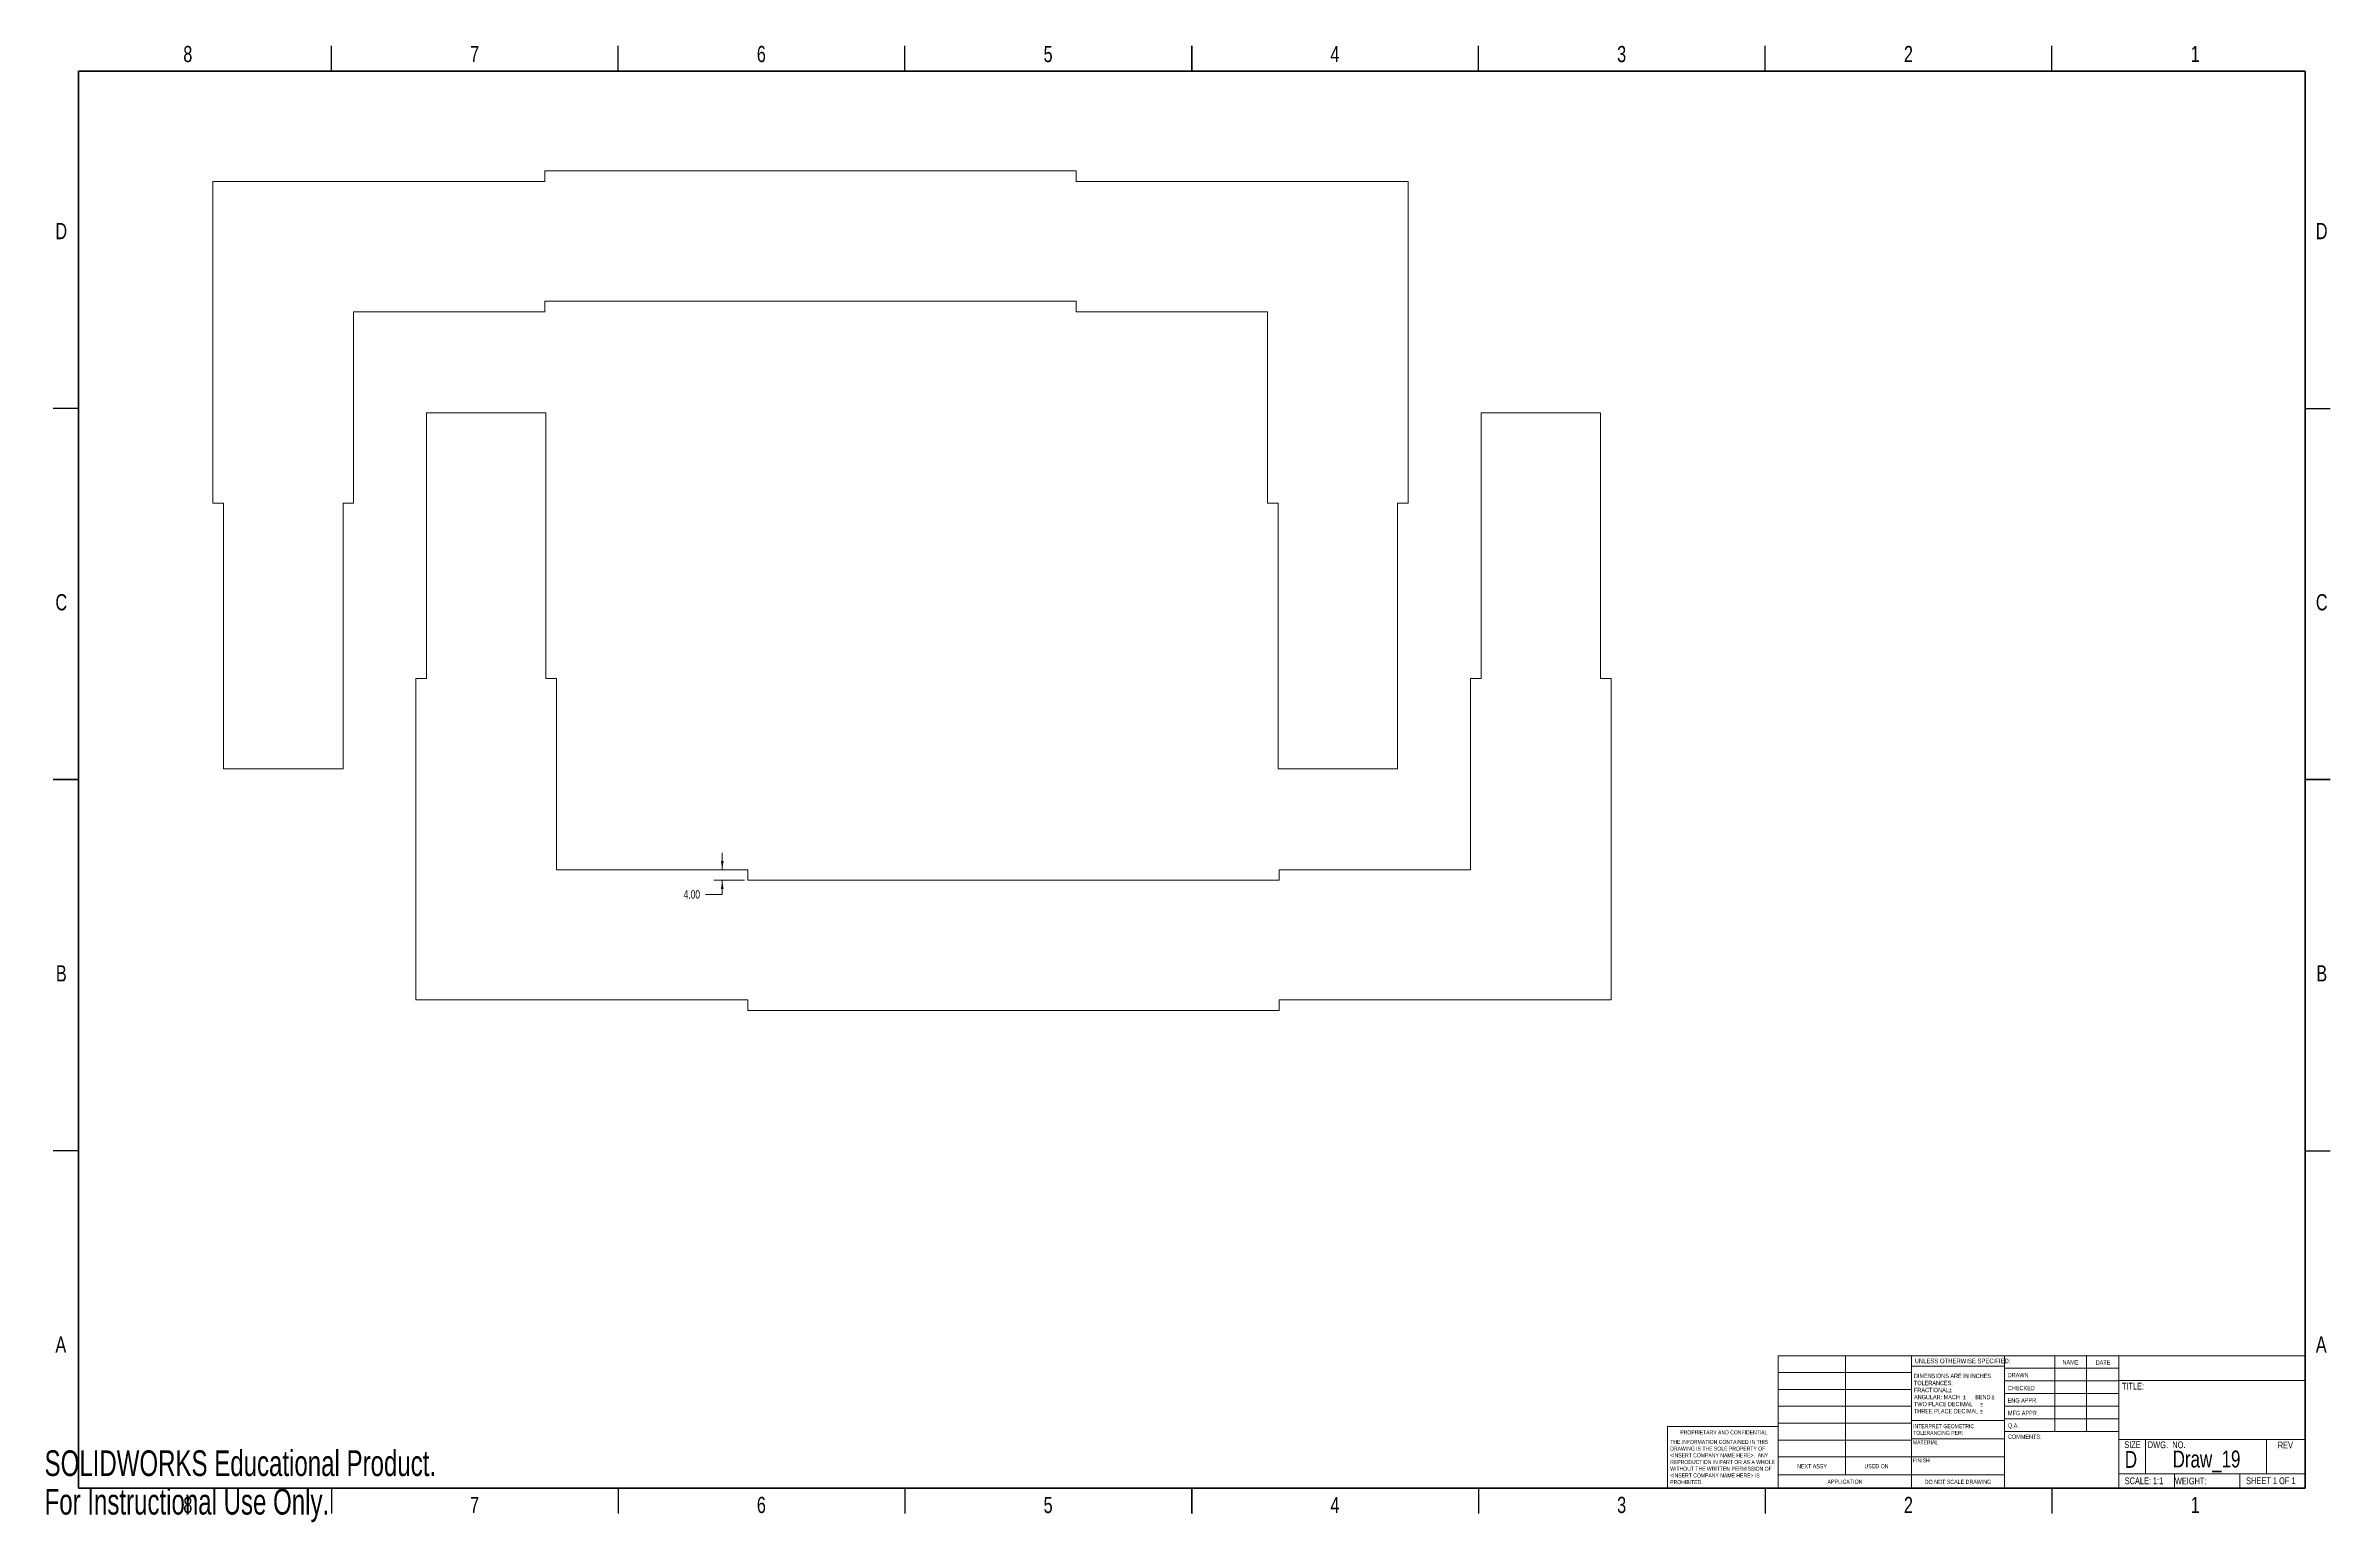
# Model space of a CAD drawing. Header units: millimetres. Extents: x 0 to 860, y 0 to 556.
import ezdxf

# ---------------------------------------------------------------- set-up
doc = ezdxf.new("R2010")
doc.units = ezdxf.units.MM
doc.styles.add('SLDTEXTSTYLE0', font='TXT', dxfattribs={"width": 0.75})
doc.styles.add('SLDTEXTSTYLE1', font='TXT', dxfattribs={"width": 0.6875})
doc.styles.add('SLDTEXTSTYLE2', font='TXT', dxfattribs={"width": 0.694444})
doc.styles.add('SLDTEXTSTYLE3', font='TXT', dxfattribs={"width": 0.7})
doc.dimstyles.new('SLDDIMSTYLE0', dxfattribs={"dimtxt": 3.175, "dimasz": 3.302, "dimexe": 0, "dimexo": 0.0625, "dimgap": 0.79375, "dimtad": 0, "dimtih": 1, "dimtoh": 1, "dimrnd": 1e-09, "dimzin": 4, "dimdsep": 46, "dimtxsty": 'SLDTEXTSTYLE0', "dimsah": 1, "dimcen": 0.09, "dimadec": 0, "dimazin": 1, "dimtfac": 1, "dimtmove": 0, "dimatfit": 0, "dimfxl": 1, "dimfrac": 2, "dimtolj": 1, "dimtzin": 12, "dimarcsym": 0})

# ---------------------------------------------------------------- blocks, each defined once
blk = doc.blocks.new('_D')
at = {"color": 7, "linetype": 'Continuous', "lineweight": 0}
for p, q in [((255.09, 245.52), (255.09, 251.87)), ((263.45, 245.52), (251.92, 245.52)), ((263.45, 241.52), (251.92, 241.52)), ((255.09, 236.23), (255.09, 241.52)), ((248.74, 236.23), (255.09, 236.23))]:
    blk.add_line(p, q, dxfattribs=at)
at = {"color": 7, "linetype": 'Continuous', "lineweight": 18}
for points in [[(255.09, 245.52), (255.6, 248.82), (254.59, 248.82)], [(255.09, 241.52), (254.59, 238.22), (255.6, 238.22)]]:
    blk.add_solid(points, dxfattribs=at)
at = {"color": 7, "linetype": 'Continuous', "lineweight": 18, "insert": (240.53, 237.8), "char_height": 3.175, "attachment_point": 1, "style": 'SLDTEXTSTYLE0'}
blk.add_mtext('4.00', dxfattribs=at)

msp = doc.modelspace()

# ---------------------------------------------------------------- linework, layer by layer
at = {"color": 7, "linetype": 'Continuous', "lineweight": 25}
for p, q in [((107.95, 546.1), (107.95, 555.625)), ((215.9, 546.1), (215.9, 555.625)), ((323.85, 546.1), (323.85, 555.625)), ((431.8, 555.625), (431.8, 546.1)), ((431.8, 546.1), (431.8, 555.625)), ((539.75, 546.1), (539.75, 555.625)), ((647.7, 546.1), (647.7, 555.625)), ((755.65, 546.1), (755.65, 555.625)), ((12.7, 419.1), (3.175, 419.1)), ((850.9, 419.1), (860.425, 419.1)), ((3.175, 279.4), (12.7, 279.4)), ((12.7, 279.4), (3.175, 279.4)), ((860.425, 279.4), (850.9, 279.4)), ((850.9, 279.4), (860.425, 279.4)), ((12.7, 139.7), (3.175, 139.7)), ((850.9, 139.7), (860.425, 139.7)), ((107.95, 12.7), (107.95, 3.175)), ((215.9, 12.7), (215.9, 3.175)), ((323.85, 12.7), (323.85, 3.175)), ((431.8, 3.175), (431.8, 12.7)), ((431.8, 12.7), (431.8, 3.175)), ((539.75, 12.7), (539.75, 3.175)), ((647.7, 12.7), (647.7, 3.175)), ((755.65, 12.7), (755.65, 3.175))]:
    msp.add_line(p, q, dxfattribs=at)
at = {"color": 7, "linetype": 'Continuous', "lineweight": 50}
for p, q in [((12.7, 12.7), (12.7, 546.1)), ((12.7, 546.1), (850.9, 546.1)), ((850.9, 546.1), (850.9, 12.7)), ((850.9, 12.7), (12.7, 12.7))]:
    msp.add_line(p, q, dxfattribs=at)
at = {"color": 7, "linetype": 'Continuous', "lineweight": 18}
for p, q in [((188.329, 508.511), (388.329, 508.511)), ((188.329, 508.511), (188.329, 504.511)), ((388.329, 508.511), (388.329, 504.511)), ((63.329, 383.511), (63.329, 504.511)), ((188.329, 504.511), (63.329, 504.511)), ((388.329, 504.511), (513.329, 504.511)), ((513.329, 383.511), (513.329, 504.511)), ((188.329, 455.511), (188.329, 459.511)), ((188.329, 459.511), (388.329, 459.511)), ((388.329, 455.511), (388.329, 459.511)), ((116.329, 455.511), (188.329, 455.511)), ((116.329, 383.511), (116.329, 455.511)), ((388.329, 455.511), (460.329, 455.511)), ((460.329, 383.511), (460.329, 455.511)), ((143.723, 417.52), (143.723, 317.52)), ((143.723, 417.52), (188.723, 417.52)), ((188.723, 417.52), (188.723, 317.52)), ((540.723, 417.52), (585.723, 417.52)), ((540.723, 417.52), (540.723, 317.52)), ((585.723, 317.52), (585.723, 417.52)), ((63.329, 383.511), (67.329, 383.511)), ((67.329, 383.511), (67.329, 283.511)), ((116.329, 383.511), (112.329, 383.511)), ((112.329, 383.511), (112.329, 283.511)), ((460.329, 383.511), (464.329, 383.511)), ((464.329, 383.511), (464.329, 283.511)), ((513.329, 383.511), (509.329, 383.511)), ((509.329, 283.511), (509.329, 383.511)), ((139.723, 196.52), (139.723, 317.52)), ((139.723, 317.52), (143.723, 317.52)), ((192.723, 317.52), (188.723, 317.52)), ((192.723, 245.52), (192.723, 317.52)), ((536.723, 245.52), (536.723, 317.52)), ((536.723, 317.52), (540.723, 317.52)), ((589.723, 317.52), (585.723, 317.52)), ((589.723, 196.52), (589.723, 317.52)), ((67.329, 283.511), (112.329, 283.511)), ((464.329, 283.511), (509.329, 283.511)), ((192.723, 245.52), (264.723, 245.52)), ((264.723, 245.52), (264.723, 241.52)), ((264.723, 241.52), (464.723, 241.52)), ((464.723, 245.52), (464.723, 241.52)), ((464.723, 245.52), (536.723, 245.52)), ((264.723, 196.52), (139.723, 196.52)), ((264.723, 192.52), (264.723, 196.52)), ((264.723, 192.52), (464.723, 192.52)), ((464.723, 192.52), (464.723, 196.52)), ((464.723, 196.52), (589.723, 196.52)), ((652.554, 62.594), (850.9, 62.594)), ((652.554, 12.7), (652.554, 62.594)), ((677.903, 62.594), (677.903, 17.685)), ((702.774, 12.7), (702.774, 62.594)), ((737.748, 62.594), (737.748, 12.7)), ((756.76, 62.594), (756.76, 34.019)), ((768.661, 62.594), (768.661, 34.019)), ((780.829, 62.594), (780.829, 12.7)), ((652.554, 56.244), (702.774, 56.244)), ((737.748, 58.674), (702.774, 58.674)), ((737.748, 57.832), (780.829, 57.832)), ((737.748, 53.069), (780.829, 53.069)), ((780.829, 53.269), (850.9, 53.269)), ((652.554, 49.894), (702.774, 49.894)), ((652.554, 43.544), (702.774, 43.544)), ((737.748, 48.307), (780.829, 48.307)), ((780.829, 43.544), (737.748, 43.544)), ((610.969, 12.7), (610.969, 35.924)), ((652.554, 35.924), (610.969, 35.924)), ((652.554, 37.194), (702.774, 37.194)), ((702.774, 38.195), (737.863, 38.195)), ((780.829, 38.782), (737.748, 38.782)), ((652.554, 30.844), (702.774, 30.844)), ((702.774, 31.337), (737.863, 31.337)), ((780.829, 34.019), (737.863, 34.019)), ((780.829, 30.985), (850.9, 30.985)), ((790.875, 30.985), (790.875, 18.107)), ((836.373, 30.985), (836.373, 18.107)), ((652.554, 24.494), (702.774, 24.494)), ((652.554, 17.685), (737.748, 17.685)), ((702.774, 24.479), (737.748, 24.479)), ((780.829, 18.107), (850.9, 18.107)), ((801.736, 18.107), (801.736, 12.7)), ((826.423, 18.107), (826.423, 12.7))]:
    msp.add_line(p, q, dxfattribs=at)

# ---------------------------------------------------------------- texts
at = {"color": 7, "linetype": 'Continuous', "lineweight": 0}
for s, insert, char_height, attachment_point, style in [('8', (53.914, 555.564), 6.096, 2, 'SLDTEXTSTYLE0'), ('7', (161.864, 555.564), 6.096, 2, 'SLDTEXTSTYLE0'), ('6', (269.814, 555.564), 6.096, 2, 'SLDTEXTSTYLE0'), ('5', (377.764, 555.564), 6.096, 2, 'SLDTEXTSTYLE0'), ('4', (485.714, 555.564), 6.096, 2, 'SLDTEXTSTYLE0'), ('3', (593.664, 555.564), 6.096, 2, 'SLDTEXTSTYLE0'), ('2', (701.614, 555.564), 6.096, 2, 'SLDTEXTSTYLE0'), ('1', (809.564, 555.564), 6.096, 2, 'SLDTEXTSTYLE0'), ('D', (6.28, 488.926), 6.096, 2, 'SLDTEXTSTYLE0'), ('D', (857.18, 488.926), 6.096, 2, 'SLDTEXTSTYLE0'), ('C', (6.287, 349.226), 6.096, 2, 'SLDTEXTSTYLE0'), ('C', (857.187, 349.226), 6.096, 2, 'SLDTEXTSTYLE0'), ('B', (6.303, 209.526), 6.096, 2, 'SLDTEXTSTYLE0'), ('B', (857.203, 209.526), 6.096, 2, 'SLDTEXTSTYLE0'), ('A', (6.107, 69.826), 6.096, 2, 'SLDTEXTSTYLE0'), ('A', (857.007, 69.826), 6.096, 2, 'SLDTEXTSTYLE0'), ('UNLESS OTHERWISE SPECIFIED:', (703.958, 61.499), 1.778, 1, 'SLDTEXTSTYLE0'), ('NAME', (759.624, 60.923), 1.651, 1, 'SLDTEXTSTYLE0'), ('DATE', (772.115, 60.879), 1.651, 1, 'SLDTEXTSTYLE0'), ('TOLERANCES:', (703.717, 53.143), 1.651, 1, 'SLDTEXTSTYLE0'), ('DIMENSIONS ARE IN INCHES', (703.717, 55.794), 1.651, 1, 'SLDTEXTSTYLE0'), ('DRAWN', (738.997, 56.123), 1.651, 1, 'SLDTEXTSTYLE0'), ('TITLE:', (781.993, 52.393), 2.54, 1, 'SLDTEXTSTYLE0'), ('ANGULAR: MACH', (703.717, 47.841), 1.651, 1, 'SLDTEXTSTYLE0'), ('TWO PLACE DECIMAL', (703.717, 45.19), 1.651, 1, 'SLDTEXTSTYLE0'), ('FRACTIONAL', (703.717, 50.492), 1.651, 1, 'SLDTEXTSTYLE0'), ('%%p', (716.864, 50.492), 1.651, 1, 'SLDTEXTSTYLE0'), ('%%p', (722.091, 47.841), 1.651, 1, 'SLDTEXTSTYLE0'), ('BEND', (726.759, 47.841), 1.651, 1, 'SLDTEXTSTYLE0'), ('%%p', (728.595, 45.19), 1.651, 1, 'SLDTEXTSTYLE0'), ('%%p', (732.873, 47.841), 1.651, 1, 'SLDTEXTSTYLE0'), ('ENG APPR.', (738.977, 46.601), 1.651, 1, 'SLDTEXTSTYLE0'), ('CHECKED', (739.051, 51.237), 1.651, 1, 'SLDTEXTSTYLE0'), ('PROPRIETARY AND CONFIDENTIAL', (615.73, 34.483), 1.524, 1, 'SLDTEXTSTYLE0'), ('INTERPRET GEOMETRIC', (703.409, 36.828), 1.524, 1, 'SLDTEXTSTYLE0'), ('THREE PLACE DECIMAL', (703.717, 42.539), 1.651, 1, 'SLDTEXTSTYLE0'), ('%%p', (728.452, 42.539), 1.651, 1, 'SLDTEXTSTYLE0'), ('Q.A.', (739.062, 37.123), 1.651, 1, 'SLDTEXTSTYLE0'), ('MFG APPR.', (739.103, 41.845), 1.651, 1, 'SLDTEXTSTYLE0'), ('THE INFORMATION CONTAINED IN THIS', (611.954, 30.902), 1.524, 1, 'SLDTEXTSTYLE0'), ('<INSERT COMPANY NAME HERE>.  ANY', (611.954, 25.854), 1.524, 1, 'SLDTEXTSTYLE0'), ('DRAWING IS THE SOLE PROPERTY OF', (611.954, 28.378), 1.524, 1, 'SLDTEXTSTYLE0'), ('MATERIAL', (703.28, 30.753), 1.524, 1, 'SLDTEXTSTYLE0'), ('TOLERANCING PER:', (703.409, 34.304), 1.524, 1, 'SLDTEXTSTYLE0'), ('COMMENTS:', (739.084, 32.909), 1.651, 1, 'SLDTEXTSTYLE0'), ('SIZE', (782.88, 30.358), 2.54, 1, 'SLDTEXTSTYLE0'), ('D', (783.08, 26.724), 6.35, 1, 'SLDTEXTSTYLE0'), ('DWG.  NO.', (791.681, 30.323), 2.54, 1, 'SLDTEXTSTYLE2'), ('Draw_19', (813.844, 26.873), 6.35, 2, 'SLDTEXTSTYLE0'), ('REV', (840.685, 30.223), 2.54, 1, 'SLDTEXTSTYLE0'), ('WITHOUT THE WRITTEN PERMISSION OF', (611.954, 20.806), 1.524, 1, 'SLDTEXTSTYLE0'), ('<INSERT COMPANY NAME HERE> IS', (611.954, 18.282), 1.524, 1, 'SLDTEXTSTYLE0'), ('REPRODUCTION IN PART OR AS A WHOLE', (611.954, 23.33), 1.524, 1, 'SLDTEXTSTYLE0'), ('NEXT ASSY', (659.742, 21.771), 1.5875, 1, 'SLDTEXTSTYLE0'), ('USED ON', (685.054, 21.798), 1.5875, 1, 'SLDTEXTSTYLE0'), ('FINISH', (703.35, 23.938), 1.524, 1, 'SLDTEXTSTYLE0'), ('8', (53.914, 9.464), 6.096, 2, 'SLDTEXTSTYLE0'), ('7', (161.864, 9.464), 6.096, 2, 'SLDTEXTSTYLE0'), ('6', (269.814, 9.464), 6.096, 2, 'SLDTEXTSTYLE0'), ('5', (377.764, 9.464), 6.096, 2, 'SLDTEXTSTYLE0'), ('4', (485.714, 9.464), 6.096, 2, 'SLDTEXTSTYLE0'), ('3', (593.664, 9.464), 6.096, 2, 'SLDTEXTSTYLE0'), ('PROHIBITED.', (611.954, 15.758), 1.524, 1, 'SLDTEXTSTYLE0'), ('APPLICATION', (671.15, 15.95), 1.5875, 1, 'SLDTEXTSTYLE0'), ('2', (701.614, 9.464), 6.096, 2, 'SLDTEXTSTYLE0'), ('DO NOT SCALE DRAWING', (720.254, 15.895), 1.5875, 2, 'SLDTEXTSTYLE0'), ('SCALE: 1:1', (783.049, 16.765), 2.54, 1, 'SLDTEXTSTYLE0'), ('WEIGHT:', (801.94, 16.678), 2.54, 1, 'SLDTEXTSTYLE0'), ('1', (809.564, 9.464), 6.096, 2, 'SLDTEXTSTYLE0'), ('SHEET 1 OF 1', (828.731, 16.773), 2.54, 1, 'SLDTEXTSTYLE1')]:
    msp.add_mtext(s, dxfattribs=dict(at, insert=insert, char_height=char_height, attachment_point=attachment_point, style=style))
at = {"color": 7, "linetype": 'Continuous', "char_height": 9.66724, "attachment_point": 1, "style": 'SLDTEXTSTYLE3'}
for s, insert in [('SOLIDWORKS Educational Product.', (0, 26.963)), ('For Instructional Use Only.', (0, 12.462))]:
    msp.add_mtext(s, dxfattribs=dict(at, insert=insert))

# ---------------------------------------------------------------- dimensions: what is measured, and where the dimension line sits
at = {"color": 7, "linetype": 'Continuous', "lineweight": 18}
dim = msp.add_linear_dim(base=(255.094, 241.52), p1=(264.723, 245.52), p2=(264.723, 241.52), angle=90, dimstyle='SLDDIMSTYLE0', dxfattribs=at)
dim.commit()
dim.dimension.update_dxf_attribs({"geometry": '_D', "text_midpoint": (255.094, 236.226), "dimtype": 160})

doc.saveas('drawing.dxf')
